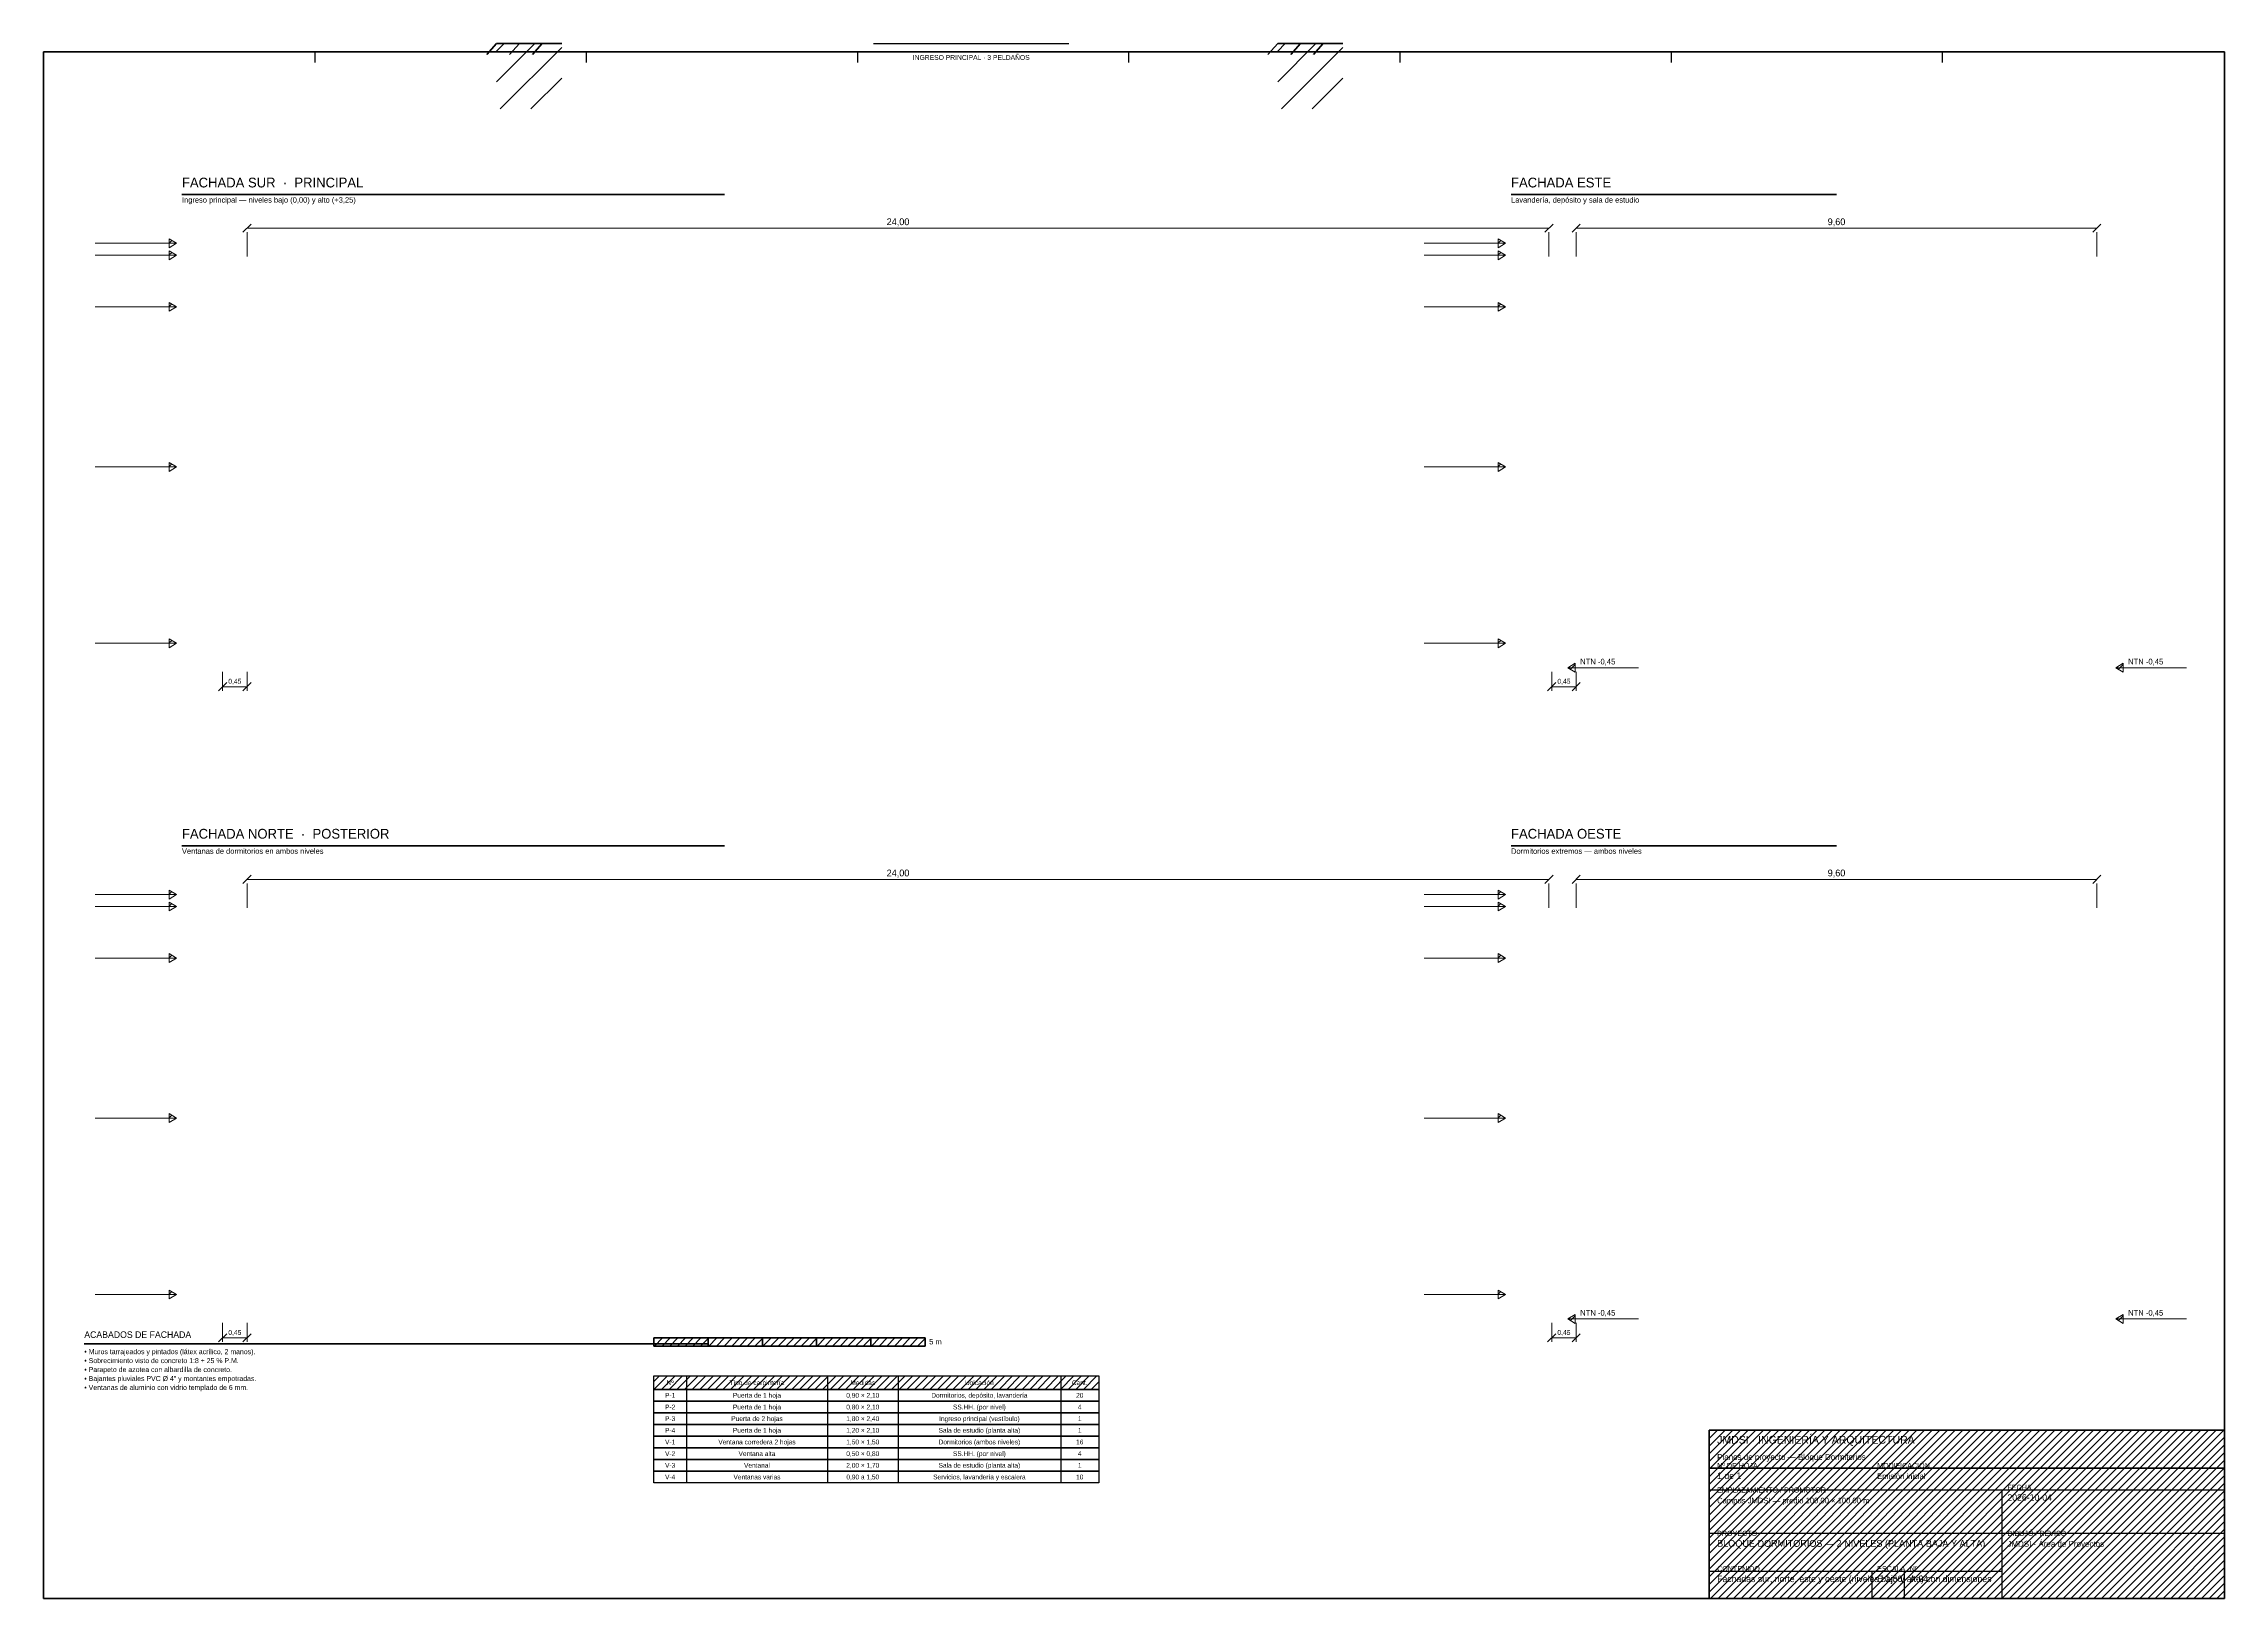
# Model space of a CAD drawing. Header units: metres. Extents: x -1.4 to 41.5, y -29.1 to 7.2.
# Drawn here: x 1.25 to 41.45, y -29.1 to -0.45 of the extents above; entities that cross this region are included whole.
import ezdxf
from ezdxf.enums import TextEntityAlignment as Align

# ---------------------------------------------------------------- set-up
doc = ezdxf.new("R2010")
doc.units = ezdxf.units.M
for name, color, linetype, lineweight in [('cota', 7, 'CONTINUOUS', 13), ('cota-texto', 7, 'CONTINUOUS', 5), ('hatch', 7, 'CONTINUOUS', 9), ('marco', 7, 'CONTINUOUS', 70), ('marco-fino', 7, 'CONTINUOUS', 25), ('marco-medio', 7, 'CONTINUOUS', 40), ('nivel', 7, 'CONTINUOUS', 20), ('sombra', 7, 'CONTINUOUS', 5), ('terreno', 7, 'CONTINUOUS', 35), ('texto', 7, 'CONTINUOUS', 5), ('texto-suave', 7, 'CONTINUOUS', 5)]:
    doc.layers.add(name, color=color, linetype=linetype, lineweight=lineweight)

msp = doc.modelspace()

# ---------------------------------------------------------------- linework, layer by layer
at = {"layer": 'cota'}
for p, q in [((4.925, -3.925), (5.075, -3.775)), ((5, -3.85), (29, -3.85)), ((5, -4.375), (5, -3.925)), ((28.925, -3.925), (29.075, -3.775)), ((29, -4.375), (29, -3.925)), ((29.425, -3.925), (29.575, -3.775)), ((29.5, -3.85), (39.1, -3.85)), ((29.5, -4.375), (29.5, -3.925)), ((39.025, -3.925), (39.175, -3.775)), ((39.1, -4.375), (39.1, -3.925)), ((4.55, -12.025), (4.55, -12.375)), ((5, -12.025), (5, -12.375)), ((29.05, -12.025), (29.05, -12.375)), ((29.5, -12.025), (29.5, -12.375)), ((4.475, -12.375), (4.625, -12.225)), ((5, -12.3), (4.55, -12.3)), ((4.925, -12.375), (5.075, -12.225)), ((28.975, -12.375), (29.125, -12.225)), ((29.5, -12.3), (29.05, -12.3)), ((29.425, -12.375), (29.575, -12.225)), ((4.925, -15.925), (5.075, -15.775)), ((5, -15.85), (29, -15.85)), ((5, -16.375), (5, -15.925)), ((28.925, -15.925), (29.075, -15.775)), ((29, -16.375), (29, -15.925)), ((29.425, -15.925), (29.575, -15.775)), ((29.5, -15.85), (39.1, -15.85)), ((29.5, -16.375), (29.5, -15.925)), ((39.025, -15.925), (39.175, -15.775)), ((39.1, -16.375), (39.1, -15.925)), ((4.55, -24.025), (4.55, -24.375)), ((5, -24.025), (5, -24.375)), ((29.05, -24.025), (29.05, -24.375)), ((29.5, -24.025), (29.5, -24.375)), ((4.475, -24.375), (4.625, -24.225)), ((5, -24.3), (4.55, -24.3)), ((4.925, -24.375), (5.075, -24.225)), ((28.975, -24.375), (29.125, -24.225)), ((29.5, -24.3), (29.05, -24.3)), ((29.425, -24.375), (29.575, -24.225))]:
    msp.add_line(p, q, dxfattribs=at)
at = {"layer": 'hatch'}
for p, q in [((3.565, -4.124), (3.612, -4.076)), ((3.565, -4.344), (3.612, -4.296)), ((28.065, -4.124), (28.112, -4.076)), ((28.065, -4.344), (28.112, -4.296)), ((3.565, -5.294), (3.612, -5.246)), ((28.065, -5.294), (28.112, -5.246)), ((3.565, -8.244), (3.612, -8.196)), ((28.065, -8.244), (28.112, -8.196)), ((3.565, -11.494), (3.612, -11.446)), ((28.065, -11.494), (28.112, -11.446)), ((29.397, -11.979), (29.485, -11.891)), ((39.497, -11.979), (39.585, -11.891)), ((3.565, -16.124), (3.612, -16.076)), ((28.065, -16.124), (28.112, -16.076)), ((3.565, -16.344), (3.612, -16.296)), ((28.065, -16.344), (28.112, -16.296)), ((3.565, -17.294), (3.612, -17.246)), ((28.065, -17.294), (28.112, -17.246)), ((3.565, -20.244), (3.612, -20.196)), ((28.065, -20.244), (28.112, -20.196)), ((3.565, -23.494), (3.612, -23.446)), ((28.065, -23.494), (28.112, -23.446)), ((29.397, -23.979), (29.485, -23.891)), ((39.497, -23.979), (39.585, -23.891)), ((12.5, -24.319), (12.519, -24.3)), ((12.51, -24.45), (12.66, -24.3)), ((12.651, -24.45), (12.801, -24.3)), ((12.793, -24.45), (12.943, -24.3)), ((12.934, -24.45), (13.084, -24.3)), ((13.076, -24.45), (13.226, -24.3)), ((13.217, -24.45), (13.367, -24.3)), ((13.359, -24.45), (13.5, -24.309)), ((13.5, -24.319), (13.519, -24.3)), ((13.51, -24.45), (13.66, -24.3)), ((13.651, -24.45), (13.801, -24.3)), ((13.793, -24.45), (13.943, -24.3)), ((13.934, -24.45), (14.084, -24.3)), ((14.076, -24.45), (14.226, -24.3)), ((14.217, -24.45), (14.367, -24.3)), ((14.359, -24.45), (14.5, -24.309)), ((14.5, -24.319), (14.519, -24.3)), ((14.51, -24.45), (14.66, -24.3)), ((14.651, -24.45), (14.801, -24.3)), ((14.793, -24.45), (14.943, -24.3)), ((14.934, -24.45), (15.084, -24.3)), ((15.076, -24.45), (15.226, -24.3)), ((15.217, -24.45), (15.367, -24.3)), ((15.359, -24.45), (15.5, -24.309)), ((15.5, -24.319), (15.519, -24.3)), ((15.51, -24.45), (15.66, -24.3)), ((15.651, -24.45), (15.801, -24.3)), ((15.793, -24.45), (15.943, -24.3)), ((15.934, -24.45), (16.084, -24.3)), ((16.076, -24.45), (16.226, -24.3)), ((16.217, -24.45), (16.367, -24.3)), ((16.359, -24.45), (16.5, -24.309)), ((16.5, -24.319), (16.519, -24.3)), ((16.51, -24.45), (16.66, -24.3)), ((16.651, -24.45), (16.801, -24.3)), ((16.793, -24.45), (16.943, -24.3)), ((16.934, -24.45), (17.084, -24.3)), ((17.076, -24.45), (17.226, -24.3)), ((17.217, -24.45), (17.367, -24.3)), ((17.359, -24.45), (17.5, -24.309)), ((12.5, -25.248), (12.748, -25)), ((12.5, -25.106), (12.606, -25)), ((12.639, -25.25), (12.889, -25)), ((12.78, -25.25), (13.03, -25)), ((12.922, -25.25), (13.172, -25)), ((13.063, -25.25), (13.313, -25)), ((13.205, -25.25), (13.455, -25)), ((13.346, -25.25), (13.596, -25)), ((13.488, -25.25), (13.738, -25)), ((13.629, -25.25), (13.879, -25)), ((13.77, -25.25), (14.02, -25)), ((13.912, -25.25), (14.162, -25)), ((14.053, -25.25), (14.303, -25)), ((14.195, -25.25), (14.445, -25)), ((14.336, -25.25), (14.586, -25)), ((14.477, -25.25), (14.727, -25)), ((14.619, -25.25), (14.869, -25)), ((14.76, -25.25), (15.01, -25)), ((14.902, -25.25), (15.152, -25)), ((15.043, -25.25), (15.293, -25)), ((15.185, -25.25), (15.435, -25)), ((15.326, -25.25), (15.576, -25)), ((15.467, -25.25), (15.717, -25)), ((15.609, -25.25), (15.859, -25)), ((15.75, -25.25), (16, -25)), ((15.892, -25.25), (16.142, -25)), ((16.033, -25.25), (16.283, -25)), ((16.175, -25.25), (16.425, -25)), ((16.316, -25.25), (16.566, -25)), ((16.457, -25.25), (16.707, -25)), ((16.599, -25.25), (16.849, -25)), ((16.74, -25.25), (16.99, -25)), ((16.882, -25.25), (17.132, -25)), ((17.023, -25.25), (17.273, -25)), ((17.164, -25.25), (17.414, -25)), ((17.306, -25.25), (17.556, -25)), ((17.447, -25.25), (17.697, -25)), ((17.589, -25.25), (17.839, -25)), ((17.73, -25.25), (17.98, -25)), ((17.872, -25.25), (18.122, -25)), ((18.013, -25.25), (18.263, -25)), ((18.154, -25.25), (18.404, -25)), ((18.296, -25.25), (18.546, -25)), ((18.437, -25.25), (18.687, -25)), ((18.579, -25.25), (18.829, -25)), ((18.72, -25.25), (18.97, -25)), ((18.862, -25.25), (19.112, -25)), ((19.003, -25.25), (19.253, -25)), ((19.144, -25.25), (19.394, -25)), ((19.286, -25.25), (19.536, -25)), ((19.427, -25.25), (19.677, -25)), ((19.569, -25.25), (19.819, -25)), ((19.71, -25.25), (19.96, -25)), ((19.851, -25.25), (20.101, -25)), ((19.993, -25.25), (20.243, -25)), ((20.134, -25.25), (20.384, -25)), ((20.276, -25.25), (20.526, -25)), ((20.417, -25.25), (20.667, -25)), ((20.559, -25.25), (20.7, -25.109)), ((31.95, -28.983), (34.933, -26)), ((31.95, -28.842), (34.792, -26)), ((31.95, -28.701), (34.651, -26)), ((31.95, -28.559), (34.509, -26)), ((31.95, -28.418), (34.368, -26)), ((31.95, -28.276), (34.226, -26)), ((31.95, -28.135), (34.085, -26)), ((31.95, -27.993), (33.943, -26)), ((31.95, -27.852), (33.802, -26)), ((31.95, -27.711), (33.661, -26)), ((31.95, -27.569), (33.519, -26)), ((31.95, -27.428), (33.378, -26)), ((31.95, -27.286), (33.236, -26)), ((31.95, -27.145), (33.095, -26)), ((31.95, -27.003), (32.953, -26)), ((31.95, -26.862), (32.812, -26)), ((31.95, -26.721), (32.671, -26)), ((31.95, -26.579), (32.529, -26)), ((31.95, -26.438), (32.388, -26)), ((31.95, -26.296), (32.246, -26)), ((31.95, -26.155), (32.105, -26)), ((31.95, -26.013), (31.963, -26)), ((31.975, -29.1), (35.075, -26)), ((32.116, -29.1), (35.216, -26)), ((32.258, -29.1), (35.358, -26)), ((32.399, -29.1), (35.499, -26)), ((32.54, -29.1), (35.64, -26)), ((32.682, -29.1), (35.782, -26)), ((32.823, -29.1), (35.923, -26)), ((32.965, -29.1), (36.065, -26)), ((33.106, -29.1), (36.206, -26)), ((33.248, -29.1), (36.348, -26)), ((33.389, -29.1), (36.489, -26)), ((33.53, -29.1), (36.63, -26)), ((33.672, -29.1), (36.772, -26)), ((33.813, -29.1), (36.913, -26)), ((33.955, -29.1), (37.055, -26)), ((34.096, -29.1), (37.196, -26)), ((34.238, -29.1), (37.338, -26)), ((34.379, -29.1), (37.479, -26)), ((34.52, -29.1), (37.62, -26)), ((34.662, -29.1), (37.762, -26)), ((34.803, -29.1), (37.903, -26)), ((34.945, -29.1), (38.045, -26)), ((35.086, -29.1), (38.186, -26)), ((35.227, -29.1), (38.327, -26)), ((35.369, -29.1), (38.469, -26)), ((35.51, -29.1), (38.61, -26)), ((35.652, -29.1), (38.752, -26)), ((35.793, -29.1), (38.893, -26)), ((35.935, -29.1), (39.035, -26)), ((36.076, -29.1), (39.176, -26)), ((36.217, -29.1), (39.317, -26)), ((36.359, -29.1), (39.459, -26)), ((36.5, -29.1), (39.6, -26)), ((36.642, -29.1), (39.742, -26)), ((36.783, -29.1), (39.883, -26)), ((36.925, -29.1), (40.025, -26)), ((37.066, -29.1), (40.166, -26)), ((37.207, -29.1), (40.307, -26)), ((37.349, -29.1), (40.449, -26)), ((37.49, -29.1), (40.59, -26)), ((37.632, -29.1), (40.732, -26)), ((37.773, -29.1), (40.873, -26)), ((37.914, -29.1), (41.014, -26)), ((38.056, -29.1), (41.156, -26)), ((38.197, -29.1), (41.297, -26)), ((38.339, -29.1), (41.439, -26)), ((38.48, -29.1), (41.45, -26.13)), ((38.622, -29.1), (41.45, -26.272)), ((38.763, -29.1), (41.45, -26.413)), ((38.904, -29.1), (41.45, -26.554)), ((39.046, -29.1), (41.45, -26.696)), ((39.187, -29.1), (41.45, -26.837)), ((39.329, -29.1), (41.45, -26.979)), ((39.47, -29.1), (41.45, -27.12)), ((39.612, -29.1), (41.45, -27.262)), ((39.753, -29.1), (41.45, -27.403)), ((39.894, -29.1), (41.45, -27.544)), ((40.036, -29.1), (41.45, -27.686)), ((40.177, -29.1), (41.45, -27.827)), ((40.319, -29.1), (41.45, -27.969)), ((40.46, -29.1), (41.45, -28.11)), ((40.601, -29.1), (41.45, -28.251)), ((40.743, -29.1), (41.45, -28.393)), ((40.884, -29.1), (41.45, -28.534)), ((41.026, -29.1), (41.45, -28.676)), ((41.167, -29.1), (41.45, -28.817)), ((41.309, -29.1), (41.45, -28.959))]:
    msp.add_line(p, q, dxfattribs=at)
at = {"layer": 'marco'}
for p, q in [((1.25, -0.6), (41.45, -0.6)), ((1.25, -29.1), (1.25, -0.6)), ((41.45, -0.6), (41.45, -29.1)), ((41.45, -29.1), (1.25, -29.1))]:
    msp.add_line(p, q, dxfattribs=at)
msp.add_lwpolyline([(31.95, -26), (41.45, -26), (41.45, -29.1), (31.95, -29.1)], close=True, dxfattribs=at)
at = {"layer": 'marco-fino'}
for p, q in [((6.25, -0.6), (6.25, -0.8)), ((11.25, -0.6), (11.25, -0.8)), ((16.25, -0.6), (16.25, -0.8)), ((16.55, -0.45), (20.15, -0.45)), ((21.25, -0.6), (21.25, -0.8)), ((26.25, -0.6), (26.25, -0.8)), ((31.25, -0.6), (31.25, -0.8)), ((36.25, -0.6), (36.25, -0.8)), ((13.1, -25), (13.1, -25.25)), ((13.1, -25.25), (13.1, -25.465)), ((15.7, -25), (15.7, -25.25)), ((15.7, -25.25), (15.7, -25.465)), ((17, -25), (17, -25.25)), ((17, -25.25), (17, -25.465)), ((20, -25), (20, -25.25)), ((20, -25.25), (20, -25.465)), ((13.1, -25.465), (13.1, -25.68)), ((13.1, -25.68), (13.1, -25.895)), ((15.7, -25.465), (15.7, -25.68)), ((15.7, -25.68), (15.7, -25.895)), ((17, -25.465), (17, -25.68)), ((17, -25.68), (17, -25.895)), ((20, -25.465), (20, -25.68)), ((20, -25.68), (20, -25.895)), ((13.1, -25.895), (13.1, -26.11)), ((13.1, -26.11), (13.1, -26.325)), ((15.7, -25.895), (15.7, -26.11)), ((15.7, -26.11), (15.7, -26.325)), ((17, -25.895), (17, -26.11)), ((17, -26.11), (17, -26.325)), ((20, -25.895), (20, -26.11)), ((20, -26.11), (20, -26.325)), ((13.1, -26.325), (13.1, -26.54)), ((15.7, -26.325), (15.7, -26.54)), ((17, -26.325), (17, -26.54)), ((20, -26.325), (20, -26.54)), ((13.1, -26.54), (13.1, -26.755)), ((13.1, -26.755), (13.1, -26.97)), ((15.7, -26.54), (15.7, -26.755)), ((15.7, -26.755), (15.7, -26.97)), ((17, -26.54), (17, -26.755)), ((17, -26.755), (17, -26.97)), ((20, -26.54), (20, -26.755)), ((20, -26.755), (20, -26.97)), ((31.95, -27.1), (41.45, -27.1)), ((37.35, -27.1), (37.35, -29.1)), ((31.95, -27.9), (41.45, -27.9)), ((31.95, -28.6), (37.35, -28.6)), ((34.95, -28.6), (34.95, -29.1)), ((35.55, -28.6), (35.55, -29.1))]:
    msp.add_line(p, q, dxfattribs=at)
for points in [[(12.5, -25), (20.7, -25), (20.7, -25.25), (12.5, -25.25)], [(12.5, -25), (20.7, -25), (20.7, -25.25), (12.5, -25.25)], [(12.5, -25.25), (20.7, -25.25), (20.7, -25.465), (12.5, -25.465)], [(12.5, -25.465), (20.7, -25.465), (20.7, -25.68), (12.5, -25.68)], [(12.5, -25.68), (20.7, -25.68), (20.7, -25.895), (12.5, -25.895)], [(12.5, -25.895), (20.7, -25.895), (20.7, -26.11), (12.5, -26.11)], [(12.5, -26.11), (20.7, -26.11), (20.7, -26.325), (12.5, -26.325)], [(12.5, -26.325), (20.7, -26.325), (20.7, -26.54), (12.5, -26.54)], [(12.5, -26.54), (20.7, -26.54), (20.7, -26.755), (12.5, -26.755)], [(12.5, -26.755), (20.7, -26.755), (20.7, -26.97), (12.5, -26.97)]]:
    msp.add_lwpolyline(points, close=True, dxfattribs=at)
at = {"layer": 'marco-medio'}
for p, q in [((3.8, -3.23), (13.8, -3.23)), ((28.3, -3.23), (34.3, -3.23)), ((3.8, -15.23), (13.8, -15.23)), ((28.3, -15.23), (34.3, -15.23)), ((2, -24.41), (13.5, -24.41)), ((31.95, -26.7), (41.45, -26.7))]:
    msp.add_line(p, q, dxfattribs=at)
for points in [[(12.5, -24.3), (13.5, -24.3), (13.5, -24.45), (12.5, -24.45)], [(12.5, -24.3), (13.5, -24.3), (13.5, -24.45), (12.5, -24.45)], [(13.5, -24.3), (14.5, -24.3), (14.5, -24.45), (13.5, -24.45)], [(14.5, -24.3), (15.5, -24.3), (15.5, -24.45), (14.5, -24.45)], [(14.5, -24.3), (15.5, -24.3), (15.5, -24.45), (14.5, -24.45)], [(15.5, -24.3), (16.5, -24.3), (16.5, -24.45), (15.5, -24.45)], [(16.5, -24.3), (17.5, -24.3), (17.5, -24.45), (16.5, -24.45)], [(16.5, -24.3), (17.5, -24.3), (17.5, -24.45), (16.5, -24.45)]]:
    msp.add_lwpolyline(points, close=True, dxfattribs=at)
at = {"layer": 'nivel'}
for p, q in [((3.7, -4.13), (2.2, -4.13)), ((3.7, -4.35), (2.2, -4.35)), ((28.2, -4.13), (26.7, -4.13)), ((28.2, -4.35), (26.7, -4.35)), ((3.7, -5.3), (2.2, -5.3)), ((28.2, -5.3), (26.7, -5.3)), ((3.7, -8.25), (2.2, -8.25)), ((28.2, -8.25), (26.7, -8.25)), ((3.7, -11.5), (2.2, -11.5)), ((28.2, -11.5), (26.7, -11.5)), ((29.35, -11.95), (30.65, -11.95)), ((39.45, -11.95), (40.75, -11.95)), ((3.7, -16.13), (2.2, -16.13)), ((3.7, -16.35), (2.2, -16.35)), ((28.2, -16.13), (26.7, -16.13)), ((28.2, -16.35), (26.7, -16.35)), ((3.7, -17.3), (2.2, -17.3)), ((28.2, -17.3), (26.7, -17.3)), ((3.7, -20.25), (2.2, -20.25)), ((28.2, -20.25), (26.7, -20.25)), ((3.7, -23.5), (2.2, -23.5)), ((28.2, -23.5), (26.7, -23.5)), ((29.35, -23.95), (30.65, -23.95)), ((39.45, -23.95), (40.75, -23.95))]:
    msp.add_line(p, q, dxfattribs=at)
for points in [[(3.7, -4.13), (3.565, -4.047), (3.565, -4.213)], [(3.7, -4.13), (3.565, -4.047), (3.565, -4.213)], [(3.7, -4.35), (3.565, -4.268), (3.565, -4.433)], [(3.7, -4.35), (3.565, -4.268), (3.565, -4.433)], [(28.2, -4.13), (28.065, -4.047), (28.065, -4.213)], [(28.2, -4.13), (28.065, -4.047), (28.065, -4.213)], [(28.2, -4.35), (28.065, -4.268), (28.065, -4.433)], [(28.2, -4.35), (28.065, -4.268), (28.065, -4.433)], [(3.7, -5.3), (3.565, -5.218), (3.565, -5.383)], [(3.7, -5.3), (3.565, -5.218), (3.565, -5.383)], [(28.2, -5.3), (28.065, -5.218), (28.065, -5.383)], [(28.2, -5.3), (28.065, -5.218), (28.065, -5.383)], [(3.7, -8.25), (3.565, -8.168), (3.565, -8.333)], [(3.7, -8.25), (3.565, -8.168), (3.565, -8.333)], [(28.2, -8.25), (28.065, -8.168), (28.065, -8.333)], [(28.2, -8.25), (28.065, -8.168), (28.065, -8.333)], [(3.7, -11.5), (3.565, -11.418), (3.565, -11.583)], [(3.7, -11.5), (3.565, -11.418), (3.565, -11.583)], [(28.2, -11.5), (28.065, -11.418), (28.065, -11.583)], [(28.2, -11.5), (28.065, -11.418), (28.065, -11.583)], [(29.35, -11.95), (29.485, -11.867), (29.485, -12.033)], [(29.35, -11.95), (29.485, -11.867), (29.485, -12.033)], [(39.45, -11.95), (39.585, -11.867), (39.585, -12.033)], [(39.45, -11.95), (39.585, -11.867), (39.585, -12.033)], [(3.7, -16.13), (3.565, -16.048), (3.565, -16.213)], [(3.7, -16.13), (3.565, -16.048), (3.565, -16.213)], [(28.2, -16.13), (28.065, -16.048), (28.065, -16.213)], [(28.2, -16.13), (28.065, -16.048), (28.065, -16.213)], [(3.7, -16.35), (3.565, -16.268), (3.565, -16.433)], [(3.7, -16.35), (3.565, -16.268), (3.565, -16.433)], [(28.2, -16.35), (28.065, -16.268), (28.065, -16.433)], [(28.2, -16.35), (28.065, -16.268), (28.065, -16.433)], [(3.7, -17.3), (3.565, -17.218), (3.565, -17.383)], [(3.7, -17.3), (3.565, -17.218), (3.565, -17.383)], [(28.2, -17.3), (28.065, -17.218), (28.065, -17.383)], [(28.2, -17.3), (28.065, -17.218), (28.065, -17.383)], [(3.7, -20.25), (3.565, -20.168), (3.565, -20.332)], [(3.7, -20.25), (3.565, -20.168), (3.565, -20.332)], [(28.2, -20.25), (28.065, -20.168), (28.065, -20.332)], [(28.2, -20.25), (28.065, -20.168), (28.065, -20.332)], [(3.7, -23.5), (3.565, -23.418), (3.565, -23.582)], [(3.7, -23.5), (3.565, -23.418), (3.565, -23.582)], [(28.2, -23.5), (28.065, -23.418), (28.065, -23.582)], [(28.2, -23.5), (28.065, -23.418), (28.065, -23.582)], [(29.35, -23.95), (29.485, -23.868), (29.485, -24.032)], [(29.35, -23.95), (29.485, -23.868), (29.485, -24.032)], [(39.45, -23.95), (39.585, -23.868), (39.585, -24.032)], [(39.45, -23.95), (39.585, -23.868), (39.585, -24.032)]]:
    msp.add_lwpolyline(points, close=True, dxfattribs=at)
at = {"layer": 'sombra'}
for points in [[(13.5, -24.3), (14.5, -24.3), (14.5, -24.45), (13.5, -24.45)], [(15.5, -24.3), (16.5, -24.3), (16.5, -24.45), (15.5, -24.45)], [(12.5, -25), (20.7, -25), (20.7, -25.25), (12.5, -25.25)], [(31.95, -26), (41.45, -26), (41.45, -29.1), (31.95, -29.1)]]:
    msp.add_lwpolyline(points, close=True, dxfattribs=at)
at = {"layer": 'terreno'}
for p, q in [((9.6, -0.45), (9.42, -0.65)), ((9.6, -0.45), (9.42, -0.65)), ((9.6, -0.45), (10.8, -0.45)), ((9.6, -1.153), (10.303, -0.45)), ((9.6, -0.587), (9.737, -0.45)), ((9.6, -0.45), (10.8, -0.45)), ((9.6, -1.153), (10.303, -0.45)), ((9.6, -0.587), (9.737, -0.45)), ((9.669, -1.65), (10.8, -0.519)), ((9.669, -1.65), (10.8, -0.519)), ((10.02, -0.45), (9.84, -0.65)), ((10.02, -0.45), (9.84, -0.65)), ((10.44, -0.45), (10.26, -0.65)), ((10.44, -0.45), (10.26, -0.65)), ((24, -0.45), (23.82, -0.65)), ((24, -0.45), (23.82, -0.65)), ((24, -0.45), (25.2, -0.45)), ((24, -1.153), (24.703, -0.45)), ((24, -0.587), (24.137, -0.45)), ((24, -0.45), (25.2, -0.45)), ((24, -1.153), (24.703, -0.45)), ((24, -0.587), (24.137, -0.45)), ((24.069, -1.65), (25.2, -0.519)), ((24.069, -1.65), (25.2, -0.519)), ((24.42, -0.45), (24.24, -0.65)), ((24.42, -0.45), (24.24, -0.65)), ((24.84, -0.45), (24.66, -0.65)), ((24.84, -0.45), (24.66, -0.65)), ((10.234, -1.65), (10.8, -1.084)), ((10.234, -1.65), (10.8, -1.084)), ((24.634, -1.65), (25.2, -1.084)), ((24.634, -1.65), (25.2, -1.084))]:
    msp.add_line(p, q, dxfattribs=at)

# ---------------------------------------------------------------- texts
at = {"layer": 'cota-texto'}
for s, height, p in [('24,00', 0.125, (17, -3.795)), ('9,60', 0.125, (34.3, -3.795)), ('0,45', 0.09, (4.775, -12.245)), ('0,45', 0.09, (29.275, -12.245)), ('24,00', 0.125, (17, -15.795)), ('9,60', 0.125, (34.3, -15.795)), ('0,45', 0.09, (4.775, -24.245)), ('0,45', 0.09, (29.275, -24.245))]:
    msp.add_text(s, height=height, dxfattribs=at).set_placement(p, align=Align.CENTER)
at = {"layer": 'texto'}
for s, height, p in [('FACHADA SUR  ·  PRINCIPAL', 0.18, (3.8, -3.1)), ('FACHADA ESTE', 0.18, (28.3, -3.1)), ('NTN -0,45', 0.105, (29.575, -11.89)), ('NTN -0,45', 0.105, (39.675, -11.89)), ('FACHADA NORTE  ·  POSTERIOR', 0.18, (3.8, -15.1)), ('FACHADA OESTE', 0.18, (28.3, -15.1)), ('NTN -0,45', 0.105, (29.575, -23.89)), ('NTN -0,45', 0.105, (39.675, -23.89)), ('ACABADOS DE FACHADA', 0.12, (2, -24.3)), ('• Muros tarrajeados y pintados (látex acrílico, 2 manos).', 0.0925, (2, -24.6)), ('5 m', 0.1, (17.575, -24.42)), ('• Sobrecimiento visto de concreto 1:8 + 25 % P.M.', 0.0925, (2, -24.765)), ('• Parapeto de azotea con albardilla de concreto.', 0.0925, (2, -24.93)), ('• Bajantes pluviales PVC Ø 4" y montantes empotradas.', 0.0925, (2, -25.095)), ('• Ventanas de aluminio con vidrio templado de 6 mm.', 0.0925, (2, -25.26)), ('JMDSI · INGENIERÍA Y ARQUITECTURA', 0.145, (32.1, -26.25)), ('1 de 1', 0.12, (32.1, -26.9)), ('Emisión inicial', 0.105, (35.05, -26.9)), ('Campus JMDSI — predio 100,00 × 100,00 m', 0.105, (32.1, -27.35)), ('2026-10-04', 0.12, (37.45, -27.3)), ('BLOQUE DORMITORIOS — 2 NIVELES (PLANTA BAJA Y ALTA)', 0.125, (32.1, -28.15)), ('JMDSI · Área de Proyectos', 0.11, (37.45, -28.15)), ('Fachadas sur, norte, este y oeste (niveles bajo y alto) con dimensiones', 0.12, (32.1, -28.8)), ('E 1:50', 0.12, (35.05, -28.8)), ('A-04', 0.12, (35.65, -28.8))]:
    msp.add_text(s, height=height, dxfattribs=at).set_placement(p)
for s, p in [('P-1', (12.8, -25.402)), ('Nº', (12.8, -25.17)), ('Tipo de carpintería', (14.4, -25.17)), ('Puerta de 1 hoja', (14.4, -25.402)), ('0,90 × 2,10', (16.35, -25.402)), ('Medidas', (16.35, -25.17)), ('Dormitorios, depósito, lavandería', (18.5, -25.402)), ('Ubicación', (18.5, -25.17)), ('Cant.', (20.35, -25.17)), ('20', (20.35, -25.402)), ('P-2', (12.8, -25.618)), ('Puerta de 1 hoja', (14.4, -25.618)), ('0,80 × 2,10', (16.35, -25.618)), ('SS.HH. (por nivel)', (18.5, -25.618)), ('4', (20.35, -25.618)), ('P-3', (12.8, -25.832)), ('P-4', (12.8, -26.047)), ('Puerta de 2 hojas', (14.4, -25.832)), ('Puerta de 1 hoja', (14.4, -26.047)), ('1,80 × 2,40', (16.35, -25.832)), ('1,20 × 2,10', (16.35, -26.047)), ('Sala de estudio (planta alta)', (18.5, -26.047)), ('Ingreso principal (vestíbulo)', (18.5, -25.832)), ('1', (20.35, -25.832)), ('1', (20.35, -26.047)), ('V-1', (12.8, -26.262)), ('V-2', (12.8, -26.477)), ('Ventana corredera 2 hojas', (14.4, -26.262)), ('Ventana alta', (14.4, -26.477)), ('0,50 × 0,80', (16.35, -26.477)), ('1,50 × 1,50', (16.35, -26.262)), ('Dormitorios (ambos niveles)', (18.5, -26.262)), ('SS.HH. (por nivel)', (18.5, -26.477)), ('16', (20.35, -26.262)), ('4', (20.35, -26.477)), ('V-3', (12.8, -26.692)), ('V-4', (12.8, -26.907)), ('Ventanas varias', (14.4, -26.907)), ('Ventanal', (14.4, -26.692)), ('2,00 × 1,70', (16.35, -26.692)), ('0,90 a 1,50', (16.35, -26.907)), ('Servicios, lavandería y escalera', (18.5, -26.907)), ('Sala de estudio (planta alta)', (18.5, -26.692)), ('10', (20.35, -26.907)), ('1', (20.35, -26.692))]:
    msp.add_text(s, height=0.0875, dxfattribs=at).set_placement(p, align=Align.CENTER)
at = {"layer": 'texto-suave'}
msp.add_text('INGRESO PRINCIPAL · 3 PELDAÑOS', height=0.09, dxfattribs=at).set_placement((18.35, -0.75), align=Align.CENTER)
for s, height, p in [('Ingreso principal — niveles bajo (0,00) y alto (+3,25)', 0.1, (3.8, -3.38)), ('Lavandería, depósito y sala de estudio', 0.1, (28.3, -3.38)), ('Ventanas de dormitorios en ambos niveles', 0.1, (3.8, -15.38)), ('Dormitorios extremos — ambos niveles', 0.1, (28.3, -15.38)), ('Planos de proyecto — Bloque Dormitorios', 0.11, (32.1, -26.55)), ('Nº DE HOJA', 0.095, (32.1, -26.7)), ('MODIFICACIÓN', 0.095, (35.05, -26.7)), ('EMPLAZAMIENTO / PROMOTOR', 0.095, (32.1, -27.15)), ('FECHA', 0.095, (37.45, -27.1)), ('PROYECTO', 0.095, (32.1, -27.95)), ('DIBUJÓ / REVISÓ', 0.095, (37.45, -27.95)), ('CONTENIDO', 0.095, (32.1, -28.6)), ('ESCALA', 0.095, (35.05, -28.6)), ('Nº', 0.095, (35.65, -28.6))]:
    msp.add_text(s, height=height, dxfattribs=at).set_placement(p)

doc.saveas('drawing.dxf')
